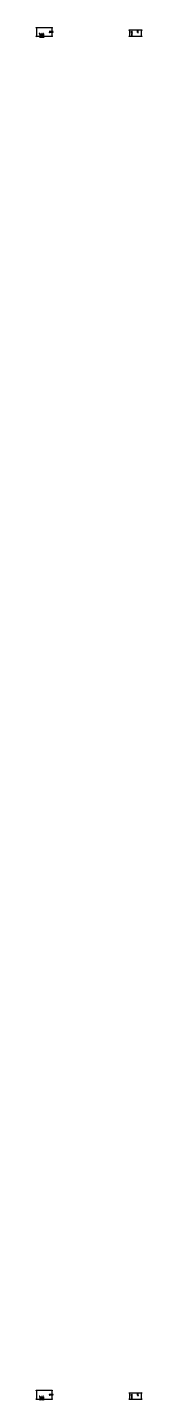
# Model space of a CAD drawing. Header units: feet. Extents: x -17 to 5745, y -41 to 4380.
# Drawn here: x 2269 to 2445, y 2054 to 4332 of the extents above; entities that cross this region are included whole.
import ezdxf

# ---------------------------------------------------------------- set-up
doc = ezdxf.new("R2010")
doc.units = ezdxf.units.FT
doc.header["$MEASUREMENT"] = 0
doc.linetypes.add('HIDDEN2', pattern=[0.1875, 0.125, -0.0625])
for name, color, linetype in [('E-CABL-UG1', 124, 'HIDDEN2'), ('E-CABL-UG4', 64, 'Continuous'), ('E-GRND', 3, 'Continuous')]:
    doc.layers.add(name, color=color, linetype=linetype)

# ---------------------------------------------------------------- blocks, each defined once
blk = doc.blocks.new('GRND_ROD')
at = {"linetype": 'Continuous'}
h = blk.add_hatch(color=256, dxfattribs=at)
edge = h.paths.add_edge_path()
edge.add_arc((0, 0), 0.0312, 0, 360)
for radius in [0.0937, 0.0312]:
    blk.add_circle((0, 0), radius, dxfattribs=at)
blk = doc.blocks.new('GRND_TEST_WELL')
at = {"linetype": 'Continuous'}
h = blk.add_hatch(color=256, dxfattribs=at)
edge = h.paths.add_edge_path()
edge.add_arc((0, 0), 0.0312, 0, 360)
for p, q in [((-0.07, 0.07), (0.07, -0.07)), ((-0.07, -0.07), (0.07, 0.07))]:
    blk.add_line(p, q, dxfattribs=at)
for radius in [0.0937, 0.0312]:
    blk.add_circle((0, 0), radius, dxfattribs=at)

msp = doc.modelspace()

# ---------------------------------------------------------------- linework, layer by layer
at = {"layer": 'E-CABL-UG1'}
for points in [[(2274.4, 4322, -1), (2274.7, 4322, -1), (2274.2, 4322, -1), (2274.9, 4322.1), (2274.9, 4315.3)], [(2276.5, 4322, -1), (2276.8, 4322, -1), (2276.3, 4322, -1), (2277, 4322.1), (2277, 4315.3)], [(2278.7, 4322, -1), (2279, 4322, -1), (2278.5, 4322, -1), (2279.1, 4322.1), (2279.1, 4315.3)], [(2280.8, 4322, -1), (2281.1, 4322, -1), (2280.6, 4322, -1), (2281.3, 4322.1), (2281.3, 4315.3)], [(2291, 4325.4, -1), (2290.9, 4325.8, -1), (2291, 4325.3, -1), (2290.9, 4325.9), (2297.7, 4325.9)], [(2291, 4324, -1), (2290.9, 4324.3, -1), (2291, 4323.8, -1), (2290.9, 4324.5), (2297.7, 4324.5)], [(2427.7, 4322.1, 1), (2427.6, 4322.1, 1), (2427.8, 4322.1, 1), (2427.5, 4322.1), (2427.5, 4318.7)], [(2428.1, 4323, -1), (2428, 4323, -1), (2428.2, 4323.1, -1), (2427.9, 4323), (2427.9, 4326.4)], [(2428.6, 4322.1, 1), (2428.5, 4322.1, 1), (2428.7, 4322.1, 1), (2428.4, 4322.1), (2428.4, 4318.7)], [(2429.1, 4323, -1), (2428.9, 4323, -1), (2429.1, 4323.1, -1), (2428.8, 4323), (2428.8, 4326.4)], [(2438, 4324, -1), (2437.8, 4323.9, -1), (2438.1, 4324, -1), (2437.7, 4323.9), (2437.7, 4327.3)], [(2439.2, 4324, -1), (2439, 4323.9, -1), (2439.3, 4324, -1), (2438.9, 4323.9), (2438.9, 4327.3)], [(2274.4, 2061.1, -1), (2274.7, 2061.1, -1), (2274.2, 2061.1, -1), (2274.9, 2061.2), (2274.9, 2054.3)], [(2276.5, 2061.1, -1), (2276.8, 2061.1, -1), (2276.3, 2061.1, -1), (2277, 2061.2), (2277, 2054.3)], [(2278.7, 2061.1, -1), (2279, 2061.1, -1), (2278.5, 2061.1, -1), (2279.1, 2061.2), (2279.1, 2054.3)], [(2280.8, 2061.1, -1), (2281.1, 2061.1, -1), (2280.6, 2061.1, -1), (2281.3, 2061.2), (2281.3, 2054.3)], [(2291, 2064.5, -1), (2290.9, 2064.8, -1), (2291, 2064.4, -1), (2290.9, 2065), (2297.7, 2065)], [(2291, 2063.1, -1), (2290.9, 2063.4, -1), (2291, 2062.9, -1), (2290.9, 2063.6), (2297.7, 2063.6)], [(2427.7, 2061.2, 1), (2427.6, 2061.2, 1), (2427.8, 2061.2, 1), (2427.5, 2061.2), (2427.5, 2057.8)], [(2428.1, 2062.1, -1), (2428, 2062.1, -1), (2428.2, 2062.1, -1), (2427.9, 2062.1), (2427.9, 2065.5)], [(2428.6, 2061.2, 1), (2428.5, 2061.2, 1), (2428.7, 2061.2, 1), (2428.4, 2061.2), (2428.4, 2057.8)], [(2429.1, 2062.1, -1), (2428.9, 2062.1, -1), (2429.1, 2062.1, -1), (2428.8, 2062.1), (2428.8, 2065.5)], [(2438, 2063, -1), (2437.8, 2063, -1), (2438.1, 2063.1, -1), (2437.7, 2063), (2437.7, 2066.4)], [(2439.2, 2063, -1), (2439, 2063, -1), (2439.3, 2063.1, -1), (2438.9, 2063), (2438.9, 2066.4)]]:
    msp.add_lwpolyline(points, format="xyb", dxfattribs=at)
at = {"layer": 'E-CABL-UG4', "flags": 128}
for points in [[(2269.6, 4317.7), (2295.5, 4317.7), (2295.5, 4331.7), (2269.6, 4331.7)], [(2444.3, 4327.7), (2424.1, 4327.7), (2424.1, 4317.7), (2444.3, 4317.7)], [(2269.6, 2056.8), (2295.5, 2056.8), (2295.5, 2070.8), (2269.6, 2070.8)], [(2444.3, 2066.8), (2424.1, 2066.8), (2424.1, 2056.8), (2444.3, 2056.8)]]:
    msp.add_lwpolyline(points, close=True, dxfattribs=at)

# ---------------------------------------------------------------- block references
at = {"layer": 'E-GRND', "xscale": 5.214970900475605, "yscale": 5.214970900475605, "zscale": 5.214970900475605, "rotation": 270}
for name, p in [('GRND_ROD', (2269.6, 4331.7)), ('GRND_TEST_WELL', (2295.5, 4331.7)), ('GRND_ROD', (2424.1, 4327.7)), ('GRND_TEST_WELL', (2444.3, 4327.7)), ('GRND_TEST_WELL', (2269.6, 4317.7)), ('GRND_ROD', (2295.5, 4317.7)), ('GRND_TEST_WELL', (2424.1, 4317.7)), ('GRND_ROD', (2444.3, 4317.7)), ('GRND_ROD', (2269.6, 2070.8)), ('GRND_TEST_WELL', (2269.6, 2056.8)), ('GRND_TEST_WELL', (2295.5, 2070.8)), ('GRND_ROD', (2295.5, 2056.8)), ('GRND_ROD', (2424.1, 2066.8)), ('GRND_TEST_WELL', (2424.1, 2056.8)), ('GRND_TEST_WELL', (2444.3, 2066.8)), ('GRND_ROD', (2444.3, 2056.8))]:
    msp.add_blockref(name, p, dxfattribs=at)

doc.saveas('drawing.dxf')
